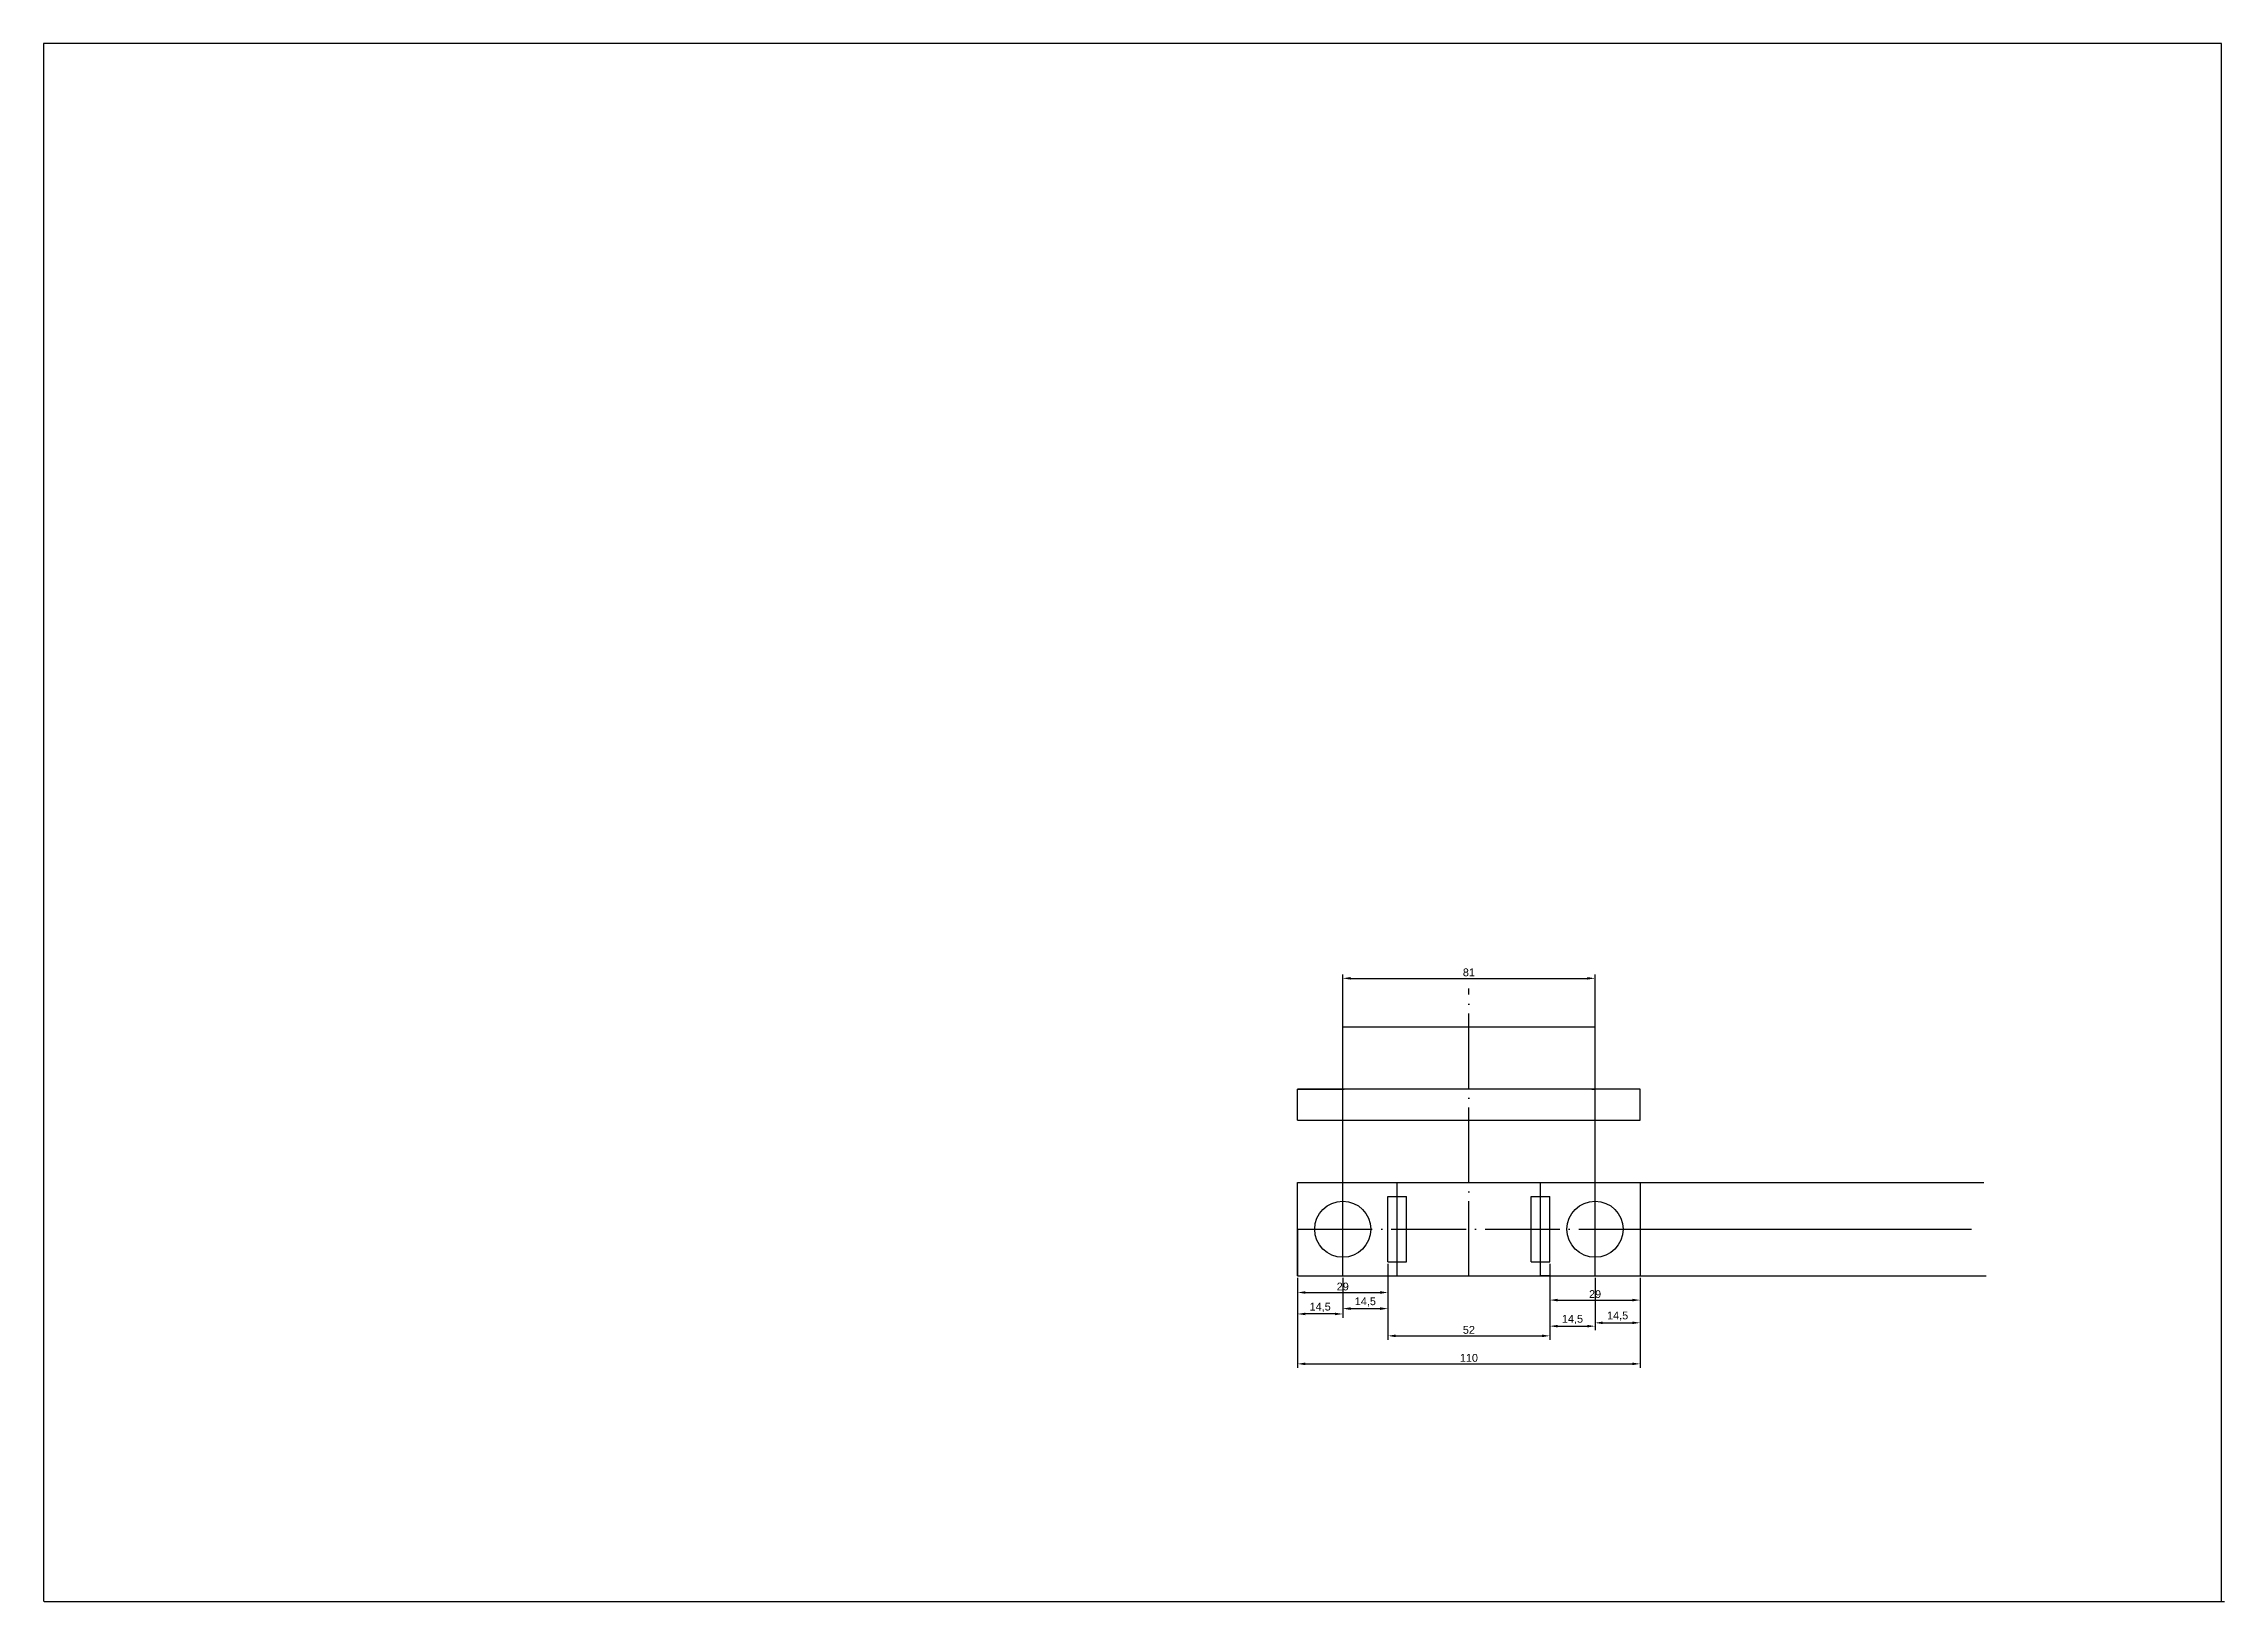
# Model space of a CAD drawing. Header units: millimetres. Extents: x 700 to 1736, y 1799 to 2895.
# Drawn here: x 902 to 1602, y 2395 to 2895 of the extents above; entities that cross this region are included whole.
import ezdxf

# ---------------------------------------------------------------- set-up
doc = ezdxf.new("R2010")
doc.units = ezdxf.units.MM
doc.linetypes.add('ACAD_ISO04W100', pattern=[30, 24, -3, 0, -3])
doc.layers.add('оси', color=10, linetype='Continuous')
doc.layers.add('размер', color=240, linetype='Continuous')
doc.styles.get("Standard").update_dxf_attribs({"font": 'arial.ttf'})
doc.dimstyles.new('ISO-25', dxfattribs={"dimtxt": 2.5, "dimasz": 2.5, "dimexe": 1.25, "dimexo": 0.625, "dimtad": 1, "dimtxsty": 'Standard', "dimcen": 2.5, "dimadec": 0, "dimazin": 0, "dimtfac": 1, "dimtmove": 0, "dimatfit": 3, "dimfxl": 1, "dimarcsym": 0})

msp = doc.modelspace()

# ---------------------------------------------------------------- blocks, each defined once
blk = doc.blocks.new('*D22')
at = {"color": 0, "lineweight": -2, "transparency": 16777216}
for p, q in [((1333.53, 2503.01), (1333.53, 2478.66)), ((1385.53, 2503.01), (1385.53, 2478.66)), ((1336.03, 2479.91), (1383.03, 2479.91))]:
    blk.add_line(p, q, dxfattribs=at)
at = {"color": 0, "transparency": 16777216}
for points in [[(1336.03, 2480.32), (1336.03, 2479.49), (1333.53, 2479.91)], [(1383.03, 2480.32), (1383.03, 2479.49), (1385.53, 2479.91)]]:
    blk.add_solid(points, dxfattribs=at)
at = {"layer": 'Defpoints', "color": 0, "transparency": 16777216}
for p in [(1333.53, 2503.63), (1385.53, 2503.63), (1385.53, 2479.91)]:
    blk.add_point(p, dxfattribs=at)
at = {"color": 0, "transparency": 16777216, "insert": (1359.53, 2481.81), "char_height": 2.5, "attachment_point": 5}
blk.add_mtext('52', dxfattribs=at)
blk = doc.blocks.new('*D23')
at = {"color": 0, "lineweight": -2, "transparency": 16777216}
for p, q in [((1304.54, 2498.51), (1304.54, 2469.67)), ((1414.54, 2498.51), (1414.54, 2469.67)), ((1307.04, 2470.92), (1412.04, 2470.92))]:
    blk.add_line(p, q, dxfattribs=at)
at = {"color": 0, "transparency": 16777216}
for points in [[(1307.04, 2471.33), (1307.04, 2470.5), (1304.54, 2470.92)], [(1412.04, 2471.33), (1412.04, 2470.5), (1414.54, 2470.92)]]:
    blk.add_solid(points, dxfattribs=at)
at = {"layer": 'Defpoints', "color": 0, "transparency": 16777216}
for p in [(1304.54, 2499.13), (1414.54, 2499.13), (1414.54, 2470.92)]:
    blk.add_point(p, dxfattribs=at)
at = {"color": 0, "transparency": 16777216, "insert": (1359.54, 2472.82), "char_height": 2.5, "attachment_point": 5}
blk.add_mtext('110', dxfattribs=at)
blk = doc.blocks.new('*D25')
at = {"color": 0, "lineweight": -2, "transparency": 16777216}
for p, q in [((1319.04, 2559.76), (1319.04, 2595.91)), ((1321.54, 2594.66), (1397.54, 2594.66)), ((1400.04, 2559.76), (1400.04, 2595.91))]:
    blk.add_line(p, q, dxfattribs=at)
at = {"color": 0, "transparency": 16777216}
for points in [[(1321.54, 2595.08), (1321.54, 2594.25), (1319.04, 2594.66)], [(1397.54, 2595.08), (1397.54, 2594.25), (1400.04, 2594.66)]]:
    blk.add_solid(points, dxfattribs=at)
at = {"layer": 'Defpoints', "color": 0, "transparency": 16777216}
for p in [(1400.04, 2594.66), (1319.04, 2559.13), (1400.04, 2559.13)]:
    blk.add_point(p, dxfattribs=at)
at = {"color": 0, "transparency": 16777216, "insert": (1359.54, 2596.56), "char_height": 2.5, "attachment_point": 5}
blk.add_mtext('81', dxfattribs=at)
blk = doc.blocks.new('*D26')
at = {"color": 0, "lineweight": -2, "transparency": 16777216}
for p, q in [((1304.54, 2498.51), (1304.54, 2492.57)), ((1307.04, 2493.82), (1331.03, 2493.82)), ((1333.53, 2498.51), (1333.53, 2492.57))]:
    blk.add_line(p, q, dxfattribs=at)
at = {"color": 0, "transparency": 16777216}
for points in [[(1307.04, 2494.24), (1307.04, 2493.4), (1304.54, 2493.82)], [(1331.03, 2494.24), (1331.03, 2493.4), (1333.53, 2493.82)]]:
    blk.add_solid(points, dxfattribs=at)
at = {"layer": 'Defpoints', "color": 0, "transparency": 16777216}
for p in [(1304.54, 2499.13), (1333.53, 2499.14), (1333.53, 2493.82)]:
    blk.add_point(p, dxfattribs=at)
at = {"color": 0, "transparency": 16777216, "insert": (1319.04, 2495.72), "char_height": 2.5, "attachment_point": 5}
blk.add_mtext('29', dxfattribs=at)
blk = doc.blocks.new('*D27')
at = {"color": 0, "lineweight": -2, "transparency": 16777216}
for p, q in [((1385.53, 2498.51), (1385.53, 2490.14)), ((1414.54, 2498.51), (1414.54, 2490.14)), ((1388.03, 2491.39), (1412.04, 2491.39))]:
    blk.add_line(p, q, dxfattribs=at)
at = {"color": 0, "transparency": 16777216}
for points in [[(1388.03, 2491.8), (1388.03, 2490.97), (1385.53, 2491.39)], [(1412.04, 2491.8), (1412.04, 2490.97), (1414.54, 2491.39)]]:
    blk.add_solid(points, dxfattribs=at)
at = {"layer": 'Defpoints', "color": 0, "transparency": 16777216}
for p in [(1385.53, 2499.14), (1414.54, 2499.13), (1414.54, 2491.39)]:
    blk.add_point(p, dxfattribs=at)
at = {"color": 0, "transparency": 16777216, "insert": (1400.04, 2493.29), "char_height": 2.5, "attachment_point": 5}
blk.add_mtext('29', dxfattribs=at)
blk = doc.blocks.new('*D28')
at = {"color": 0, "lineweight": -2, "transparency": 16777216}
for p, q in [((1385.53, 2498.51), (1385.53, 2481.77)), ((1400.04, 2498.51), (1400.04, 2481.77)), ((1388.03, 2483.02), (1397.54, 2483.02))]:
    blk.add_line(p, q, dxfattribs=at)
at = {"color": 0, "transparency": 16777216}
for points in [[(1388.03, 2483.43), (1388.03, 2482.6), (1385.53, 2483.02)], [(1397.54, 2483.43), (1397.54, 2482.6), (1400.04, 2483.02)]]:
    blk.add_solid(points, dxfattribs=at)
at = {"layer": 'Defpoints', "color": 0, "transparency": 16777216}
for p in [(1385.53, 2499.14), (1400.04, 2499.13), (1400.04, 2483.02)]:
    blk.add_point(p, dxfattribs=at)
at = {"color": 0, "transparency": 16777216, "insert": (1392.79, 2485.14), "char_height": 2.5, "attachment_point": 5}
blk.add_mtext('14,5', dxfattribs=at)
blk = doc.blocks.new('*D29')
at = {"color": 0, "lineweight": -2, "transparency": 16777216}
for p, q in [((1319.04, 2498.51), (1319.04, 2487.4)), ((1333.53, 2498.51), (1333.53, 2487.4)), ((1321.54, 2488.65), (1331.03, 2488.65))]:
    blk.add_line(p, q, dxfattribs=at)
at = {"color": 0, "transparency": 16777216}
for points in [[(1321.54, 2489.07), (1321.54, 2488.23), (1319.04, 2488.65)], [(1331.03, 2489.07), (1331.03, 2488.23), (1333.53, 2488.65)]]:
    blk.add_solid(points, dxfattribs=at)
at = {"layer": 'Defpoints', "color": 0, "transparency": 16777216}
for p in [(1319.04, 2499.13), (1333.53, 2499.13), (1333.53, 2488.65)]:
    blk.add_point(p, dxfattribs=at)
at = {"color": 0, "transparency": 16777216, "insert": (1326.29, 2490.78), "char_height": 2.5, "attachment_point": 5}
blk.add_mtext('14,5', dxfattribs=at)
blk = doc.blocks.new('*D30')
at = {"color": 0, "lineweight": -2, "transparency": 16777216}
for p, q in [((1304.54, 2498.51), (1304.54, 2485.68)), ((1319.04, 2498.51), (1319.04, 2485.68)), ((1316.54, 2486.93), (1307.04, 2486.93))]:
    blk.add_line(p, q, dxfattribs=at)
at = {"color": 0, "transparency": 16777216}
for points in [[(1307.04, 2487.35), (1307.04, 2486.52), (1304.54, 2486.93)], [(1316.54, 2487.35), (1316.54, 2486.52), (1319.04, 2486.93)]]:
    blk.add_solid(points, dxfattribs=at)
at = {"layer": 'Defpoints', "color": 0, "transparency": 16777216}
for p in [(1304.54, 2499.13), (1319.04, 2499.13), (1304.54, 2486.93)]:
    blk.add_point(p, dxfattribs=at)
at = {"color": 0, "transparency": 16777216, "insert": (1311.79, 2489.06), "char_height": 2.5, "attachment_point": 5}
blk.add_mtext('14,5', dxfattribs=at)
blk = doc.blocks.new('*D31')
at = {"color": 0, "lineweight": -2, "transparency": 16777216}
for p, q in [((1400.04, 2498.51), (1400.04, 2482.84)), ((1414.54, 2498.51), (1414.54, 2482.84)), ((1402.54, 2484.09), (1412.04, 2484.09))]:
    blk.add_line(p, q, dxfattribs=at)
at = {"color": 0, "transparency": 16777216}
for points in [[(1402.54, 2484.51), (1402.54, 2483.67), (1400.04, 2484.09)], [(1412.04, 2484.51), (1412.04, 2483.67), (1414.54, 2484.09)]]:
    blk.add_solid(points, dxfattribs=at)
at = {"layer": 'Defpoints', "color": 0, "transparency": 16777216}
for p in [(1400.04, 2499.13), (1414.54, 2499.13), (1414.54, 2484.09)]:
    blk.add_point(p, dxfattribs=at)
at = {"color": 0, "transparency": 16777216, "insert": (1407.29, 2486.22), "char_height": 2.5, "attachment_point": 5}
blk.add_mtext('14,5', dxfattribs=at)

# ---------------------------------------------------------------- dimensions: what is measured, and where the dimension line sits
for base, p1, p2, picture, middle in [((1400.037, 2594.662), (1319.037, 2559.135), (1400.037, 2559.135), '*D25', (1359.537, 2596.564)), ((1385.533, 2479.907), (1333.533, 2503.635), (1385.533, 2503.635), '*D22', (1359.533, 2481.809)), ((1333.533, 2493.82), (1304.537, 2499.135), (1333.533, 2499.138), '*D26', (1319.035, 2495.721)), ((1414.537, 2470.918), (1304.537, 2499.135), (1414.537, 2499.135), '*D23', (1359.537, 2472.819)), ((1304.537, 2486.935), (1319.037, 2499.135), (1304.537, 2499.135), '*D30', (1311.787, 2489.062)), ((1333.533, 2488.649), (1319.037, 2499.135), (1333.533, 2499.135), '*D29', (1326.285, 2490.777)), ((1414.537, 2491.388), (1385.533, 2499.138), (1414.537, 2499.135), '*D27', (1400.035, 2493.289)), ((1400.037, 2483.015), (1385.533, 2499.138), (1400.037, 2499.135), '*D28', (1392.785, 2485.143)), ((1414.537, 2484.089), (1400.037, 2499.135), (1414.537, 2499.135), '*D31', (1407.287, 2486.216))]:
    dim = msp.add_linear_dim(base=base, p1=p1, p2=p2, dimstyle='ISO-25')
    dim.commit()
    dim.dimension.update_dxf_attribs({"geometry": picture, "text_midpoint": middle})

# ---------------------------------------------------------------- linework, layer by layer
for p, q in [((1601.178, 2894.68), (901.94, 2894.68)), ((901.94, 2894.68), (901.94, 2394.68)), ((1601.178, 2394.68), (1601.178, 2894.68)), ((1319.037, 2499.135), (1319.037, 2577.328)), ((1399.037, 2559.135), (1400.037, 2559.135)), ((1400.037, 2499.135), (1400.037, 2562.063)), ((1304.537, 2499.135), (1304.537, 2529.135)), ((1304.537, 2529.135), (1414.537, 2529.135)), ((1414.537, 2529.135), (1414.537, 2499.135)), ((1414.537, 2529.135), (1524.857, 2529.135)), ((1304.537, 2514.135), (1304.537, 2521.635)), ((1333.533, 2503.635), (1333.533, 2524.635)), ((1333.533, 2524.635), (1339.533, 2524.635)), ((1339.533, 2503.635), (1339.533, 2524.635)), ((1379.533, 2503.635), (1379.533, 2524.635)), ((1379.533, 2524.635), (1385.533, 2524.635)), ((1385.533, 2503.635), (1385.533, 2524.635)), ((1304.537, 2514.135), (1304.537, 2499.135)), ((1304.537, 2514.135), (1304.537, 2506.635)), ((1414.537, 2514.135), (1520.923, 2514.135)), ((1333.533, 2503.635), (1339.533, 2503.635)), ((1336.533, 2499.138), (1336.533, 2503.635)), ((1379.533, 2503.635), (1385.533, 2503.635)), ((1382.533, 2499.138), (1382.533, 2503.635)), ((1304.537, 2499.135), (1414.537, 2499.135)), ((1333.533, 2499.138), (1385.533, 2499.138)), ((1333.533, 2499.138), (1334.533, 2499.138)), ((1333.533, 2499.138), (1336.533, 2499.138)), ((1385.533, 2499.138), (1382.533, 2499.138)), ((1385.533, 2499.138), (1384.533, 2499.138)), ((1414.537, 2499.135), (1525.644, 2499.135)), ((902.097, 2394.68), (1602.097, 2394.68))]:
    msp.add_line(p, q)
at = {"lineweight": 30}
for p, q in [((1319.037, 2559.135), (1319.037, 2579.135)), ((1319.037, 2579.135), (1400.037, 2579.135)), ((1304.537, 2549.135), (1304.537, 2559.135)), ((1414.537, 2559.135), (1304.537, 2559.135)), ((1304.537, 2559.135), (1319.537, 2559.135)), ((1414.537, 2549.135), (1414.537, 2559.135)), ((1304.537, 2549.135), (1414.537, 2549.135))]:
    msp.add_line(p, q, dxfattribs=at)
for centre in [(1319.037, 2514.135), (1400.037, 2514.135)]:
    msp.add_circle(centre, 9)
at = {"layer": 'оси', "linetype": 'ACAD_ISO04W100'}
for p, q in [((1359.537, 2499.135), (1359.537, 2591.446)), ((1304.537, 2514.135), (1414.537, 2514.135))]:
    msp.add_line(p, q, dxfattribs=at)
at = {"layer": 'размер'}
for p, q in [((1336.533, 2503.635), (1336.533, 2529.135)), ((1382.533, 2503.635), (1382.533, 2529.135))]:
    msp.add_line(p, q, dxfattribs=at)

msp.set_redraw_order([(e.dxf.handle, doc.entitydb.next_handle()) for e in msp.query("TEXT MTEXT ATTDEF DIMENSION ARC_DIMENSION")])  # texts and dimensions are drawn at this point

doc.saveas('drawing.dxf')
